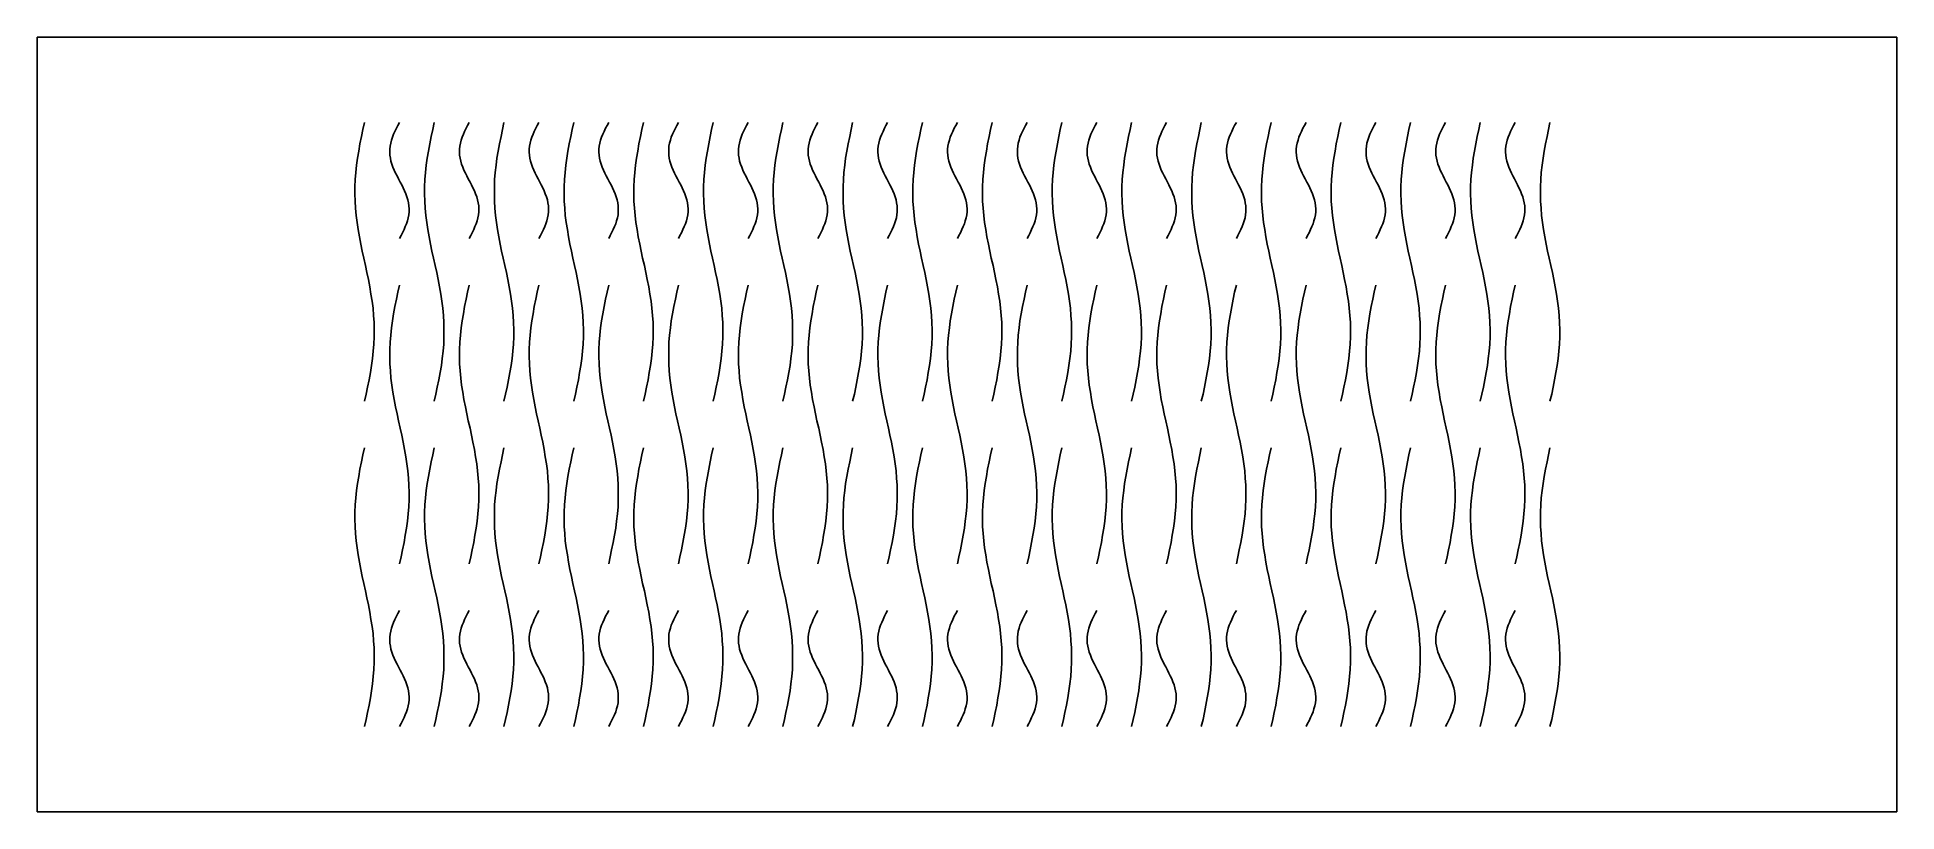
# Model space of a CAD drawing. Header units: millimetres. Extents: x 0 to 120, y 0 to 50.
import ezdxf

# ---------------------------------------------------------------- set-up
doc = ezdxf.new("R2010")
doc.units = ezdxf.units.MM
doc.layers.add('CUT', color=1, linetype='Continuous')

msp = doc.modelspace()

# ---------------------------------------------------------------- linework, layer by layer
at = {"layer": 'CUT'}
msp.add_lwpolyline([(120, 0), (120, 50), (0, 50), (0, 0), (120, 0)], close=True, dxfattribs=at)
for points in [[(21.12, 26.5), (21.23, 26.96), (21.32, 27.42), (21.42, 27.88), (21.5, 28.35), (21.58, 28.81), (21.64, 29.27), (21.69, 29.73), (21.73, 30.19), (21.75, 30.65), (21.75, 31.12), (21.74, 31.58), (21.71, 32.04), (21.67, 32.5), (21.61, 32.96), (21.54, 33.42), (21.46, 33.88), (21.37, 34.35), (21.28, 34.81), (21.18, 35.27), (21.07, 35.73), (20.97, 36.19), (20.88, 36.65), (20.79, 37.12), (20.71, 37.58), (20.64, 38.04), (20.58, 38.5), (20.54, 38.96), (20.51, 39.42), (20.5, 39.88), (20.5, 40.35), (20.52, 40.81), (20.56, 41.27), (20.61, 41.73), (20.67, 42.19), (20.75, 42.65), (20.83, 43.12), (20.93, 43.58), (21.02, 44.04), (21.12, 44.5)], [(23.38, 37), (23.48, 37.19), (23.57, 37.38), (23.67, 37.58), (23.75, 37.77), (23.83, 37.96), (23.89, 38.15), (23.94, 38.35), (23.98, 38.54), (24, 38.73), (24, 38.92), (23.99, 39.12), (23.96, 39.31), (23.92, 39.5), (23.86, 39.69), (23.79, 39.88), (23.71, 40.08), (23.62, 40.27), (23.53, 40.46), (23.43, 40.65), (23.32, 40.85), (23.22, 41.04), (23.13, 41.23), (23.04, 41.42), (22.96, 41.62), (22.89, 41.81), (22.83, 42), (22.79, 42.19), (22.76, 42.38), (22.75, 42.58), (22.75, 42.77), (22.77, 42.96), (22.81, 43.15), (22.86, 43.35), (22.92, 43.54), (23, 43.73), (23.08, 43.92), (23.18, 44.12), (23.27, 44.31), (23.38, 44.5)], [(25.62, 26.5), (25.73, 26.96), (25.82, 27.42), (25.92, 27.88), (26, 28.35), (26.08, 28.81), (26.14, 29.27), (26.19, 29.73), (26.23, 30.19), (26.25, 30.65), (26.25, 31.12), (26.24, 31.58), (26.21, 32.04), (26.17, 32.5), (26.11, 32.96), (26.04, 33.42), (25.96, 33.88), (25.87, 34.35), (25.78, 34.81), (25.68, 35.27), (25.57, 35.73), (25.47, 36.19), (25.38, 36.65), (25.29, 37.12), (25.21, 37.58), (25.14, 38.04), (25.08, 38.5), (25.04, 38.96), (25.01, 39.42), (25, 39.88), (25, 40.35), (25.02, 40.81), (25.06, 41.27), (25.11, 41.73), (25.17, 42.19), (25.25, 42.65), (25.33, 43.12), (25.43, 43.58), (25.52, 44.04), (25.62, 44.5)], [(27.88, 37), (27.98, 37.19), (28.07, 37.38), (28.17, 37.58), (28.25, 37.77), (28.33, 37.96), (28.39, 38.15), (28.44, 38.35), (28.48, 38.54), (28.5, 38.73), (28.5, 38.92), (28.49, 39.12), (28.46, 39.31), (28.42, 39.5), (28.36, 39.69), (28.29, 39.88), (28.21, 40.08), (28.12, 40.27), (28.03, 40.46), (27.93, 40.65), (27.82, 40.85), (27.72, 41.04), (27.63, 41.23), (27.54, 41.42), (27.46, 41.62), (27.39, 41.81), (27.33, 42), (27.29, 42.19), (27.26, 42.38), (27.25, 42.58), (27.25, 42.77), (27.27, 42.96), (27.31, 43.15), (27.36, 43.35), (27.42, 43.54), (27.5, 43.73), (27.58, 43.92), (27.68, 44.12), (27.77, 44.31), (27.88, 44.5)], [(30.12, 26.5), (30.23, 26.96), (30.32, 27.42), (30.42, 27.88), (30.5, 28.35), (30.58, 28.81), (30.64, 29.27), (30.69, 29.73), (30.73, 30.19), (30.75, 30.65), (30.75, 31.12), (30.74, 31.58), (30.71, 32.04), (30.67, 32.5), (30.61, 32.96), (30.54, 33.42), (30.46, 33.88), (30.37, 34.35), (30.28, 34.81), (30.18, 35.27), (30.07, 35.73), (29.97, 36.19), (29.88, 36.65), (29.79, 37.12), (29.71, 37.58), (29.64, 38.04), (29.58, 38.5), (29.54, 38.96), (29.51, 39.42), (29.5, 39.88), (29.5, 40.35), (29.52, 40.81), (29.56, 41.27), (29.61, 41.73), (29.67, 42.19), (29.75, 42.65), (29.83, 43.12), (29.93, 43.58), (30.02, 44.04), (30.12, 44.5)], [(32.38, 37), (32.48, 37.19), (32.57, 37.38), (32.67, 37.58), (32.75, 37.77), (32.83, 37.96), (32.89, 38.15), (32.94, 38.35), (32.98, 38.54), (33, 38.73), (33, 38.92), (32.99, 39.12), (32.96, 39.31), (32.92, 39.5), (32.86, 39.69), (32.79, 39.88), (32.71, 40.08), (32.62, 40.27), (32.53, 40.46), (32.43, 40.65), (32.32, 40.85), (32.22, 41.04), (32.13, 41.23), (32.04, 41.42), (31.96, 41.62), (31.89, 41.81), (31.83, 42), (31.79, 42.19), (31.76, 42.38), (31.75, 42.58), (31.75, 42.77), (31.77, 42.96), (31.81, 43.15), (31.86, 43.35), (31.92, 43.54), (32, 43.73), (32.08, 43.92), (32.18, 44.12), (32.27, 44.31), (32.38, 44.5)], [(34.62, 26.5), (34.73, 26.96), (34.82, 27.42), (34.92, 27.88), (35, 28.35), (35.08, 28.81), (35.14, 29.27), (35.19, 29.73), (35.23, 30.19), (35.25, 30.65), (35.25, 31.12), (35.24, 31.58), (35.21, 32.04), (35.17, 32.5), (35.11, 32.96), (35.04, 33.42), (34.96, 33.88), (34.87, 34.35), (34.78, 34.81), (34.68, 35.27), (34.57, 35.73), (34.47, 36.19), (34.38, 36.65), (34.29, 37.12), (34.21, 37.58), (34.14, 38.04), (34.08, 38.5), (34.04, 38.96), (34.01, 39.42), (34, 39.88), (34, 40.35), (34.02, 40.81), (34.06, 41.27), (34.11, 41.73), (34.17, 42.19), (34.25, 42.65), (34.33, 43.12), (34.43, 43.58), (34.52, 44.04), (34.62, 44.5)], [(36.88, 37), (36.98, 37.19), (37.07, 37.38), (37.17, 37.58), (37.25, 37.77), (37.33, 37.96), (37.39, 38.15), (37.44, 38.35), (37.48, 38.54), (37.5, 38.73), (37.5, 38.92), (37.49, 39.12), (37.46, 39.31), (37.42, 39.5), (37.36, 39.69), (37.29, 39.88), (37.21, 40.08), (37.12, 40.27), (37.03, 40.46), (36.93, 40.65), (36.82, 40.85), (36.72, 41.04), (36.63, 41.23), (36.54, 41.42), (36.46, 41.62), (36.39, 41.81), (36.33, 42), (36.29, 42.19), (36.26, 42.38), (36.25, 42.58), (36.25, 42.77), (36.27, 42.96), (36.31, 43.15), (36.36, 43.35), (36.42, 43.54), (36.5, 43.73), (36.58, 43.92), (36.68, 44.12), (36.77, 44.31), (36.88, 44.5)], [(39.12, 26.5), (39.23, 26.96), (39.32, 27.42), (39.42, 27.88), (39.5, 28.35), (39.58, 28.81), (39.64, 29.27), (39.69, 29.73), (39.73, 30.19), (39.75, 30.65), (39.75, 31.12), (39.74, 31.58), (39.71, 32.04), (39.67, 32.5), (39.61, 32.96), (39.54, 33.42), (39.46, 33.88), (39.37, 34.35), (39.28, 34.81), (39.18, 35.27), (39.07, 35.73), (38.97, 36.19), (38.88, 36.65), (38.79, 37.12), (38.71, 37.58), (38.64, 38.04), (38.58, 38.5), (38.54, 38.96), (38.51, 39.42), (38.5, 39.88), (38.5, 40.35), (38.52, 40.81), (38.56, 41.27), (38.61, 41.73), (38.67, 42.19), (38.75, 42.65), (38.83, 43.12), (38.93, 43.58), (39.02, 44.04), (39.12, 44.5)], [(41.38, 37), (41.48, 37.19), (41.57, 37.38), (41.67, 37.58), (41.75, 37.77), (41.83, 37.96), (41.89, 38.15), (41.94, 38.35), (41.98, 38.54), (42, 38.73), (42, 38.92), (41.99, 39.12), (41.96, 39.31), (41.92, 39.5), (41.86, 39.69), (41.79, 39.88), (41.71, 40.08), (41.62, 40.27), (41.53, 40.46), (41.43, 40.65), (41.32, 40.85), (41.22, 41.04), (41.13, 41.23), (41.04, 41.42), (40.96, 41.62), (40.89, 41.81), (40.83, 42), (40.79, 42.19), (40.76, 42.38), (40.75, 42.58), (40.75, 42.77), (40.77, 42.96), (40.81, 43.15), (40.86, 43.35), (40.92, 43.54), (41, 43.73), (41.08, 43.92), (41.18, 44.12), (41.27, 44.31), (41.38, 44.5)], [(43.62, 26.5), (43.73, 26.96), (43.82, 27.42), (43.92, 27.88), (44, 28.35), (44.08, 28.81), (44.14, 29.27), (44.19, 29.73), (44.23, 30.19), (44.25, 30.65), (44.25, 31.12), (44.24, 31.58), (44.21, 32.04), (44.17, 32.5), (44.11, 32.96), (44.04, 33.42), (43.96, 33.88), (43.87, 34.35), (43.78, 34.81), (43.68, 35.27), (43.57, 35.73), (43.47, 36.19), (43.38, 36.65), (43.29, 37.12), (43.21, 37.58), (43.14, 38.04), (43.08, 38.5), (43.04, 38.96), (43.01, 39.42), (43, 39.88), (43, 40.35), (43.02, 40.81), (43.06, 41.27), (43.11, 41.73), (43.17, 42.19), (43.25, 42.65), (43.33, 43.12), (43.43, 43.58), (43.52, 44.04), (43.62, 44.5)], [(45.88, 37), (45.98, 37.19), (46.07, 37.38), (46.17, 37.58), (46.25, 37.77), (46.33, 37.96), (46.39, 38.15), (46.44, 38.35), (46.48, 38.54), (46.5, 38.73), (46.5, 38.92), (46.49, 39.12), (46.46, 39.31), (46.42, 39.5), (46.36, 39.69), (46.29, 39.88), (46.21, 40.08), (46.12, 40.27), (46.03, 40.46), (45.93, 40.65), (45.82, 40.85), (45.72, 41.04), (45.63, 41.23), (45.54, 41.42), (45.46, 41.62), (45.39, 41.81), (45.33, 42), (45.29, 42.19), (45.26, 42.38), (45.25, 42.58), (45.25, 42.77), (45.27, 42.96), (45.31, 43.15), (45.36, 43.35), (45.42, 43.54), (45.5, 43.73), (45.58, 43.92), (45.68, 44.12), (45.77, 44.31), (45.88, 44.5)], [(48.12, 26.5), (48.23, 26.96), (48.32, 27.42), (48.42, 27.88), (48.5, 28.35), (48.58, 28.81), (48.64, 29.27), (48.69, 29.73), (48.73, 30.19), (48.75, 30.65), (48.75, 31.12), (48.74, 31.58), (48.71, 32.04), (48.67, 32.5), (48.61, 32.96), (48.54, 33.42), (48.46, 33.88), (48.37, 34.35), (48.28, 34.81), (48.18, 35.27), (48.07, 35.73), (47.97, 36.19), (47.88, 36.65), (47.79, 37.12), (47.71, 37.58), (47.64, 38.04), (47.58, 38.5), (47.54, 38.96), (47.51, 39.42), (47.5, 39.88), (47.5, 40.35), (47.52, 40.81), (47.56, 41.27), (47.61, 41.73), (47.67, 42.19), (47.75, 42.65), (47.83, 43.12), (47.93, 43.58), (48.02, 44.04), (48.12, 44.5)], [(50.38, 37), (50.48, 37.19), (50.57, 37.38), (50.67, 37.58), (50.75, 37.77), (50.83, 37.96), (50.89, 38.15), (50.94, 38.35), (50.98, 38.54), (51, 38.73), (51, 38.92), (50.99, 39.12), (50.96, 39.31), (50.92, 39.5), (50.86, 39.69), (50.79, 39.88), (50.71, 40.08), (50.62, 40.27), (50.53, 40.46), (50.43, 40.65), (50.32, 40.85), (50.22, 41.04), (50.13, 41.23), (50.04, 41.42), (49.96, 41.62), (49.89, 41.81), (49.83, 42), (49.79, 42.19), (49.76, 42.38), (49.75, 42.58), (49.75, 42.77), (49.77, 42.96), (49.81, 43.15), (49.86, 43.35), (49.92, 43.54), (50, 43.73), (50.08, 43.92), (50.18, 44.12), (50.27, 44.31), (50.38, 44.5)], [(52.62, 26.5), (52.73, 26.96), (52.82, 27.42), (52.92, 27.88), (53, 28.35), (53.08, 28.81), (53.14, 29.27), (53.19, 29.73), (53.23, 30.19), (53.25, 30.65), (53.25, 31.12), (53.24, 31.58), (53.21, 32.04), (53.17, 32.5), (53.11, 32.96), (53.04, 33.42), (52.96, 33.88), (52.87, 34.35), (52.78, 34.81), (52.68, 35.27), (52.57, 35.73), (52.47, 36.19), (52.38, 36.65), (52.29, 37.12), (52.21, 37.58), (52.14, 38.04), (52.08, 38.5), (52.04, 38.96), (52.01, 39.42), (52, 39.88), (52, 40.35), (52.02, 40.81), (52.06, 41.27), (52.11, 41.73), (52.17, 42.19), (52.25, 42.65), (52.33, 43.12), (52.43, 43.58), (52.52, 44.04), (52.62, 44.5)], [(54.88, 37), (54.98, 37.19), (55.07, 37.38), (55.17, 37.58), (55.25, 37.77), (55.33, 37.96), (55.39, 38.15), (55.44, 38.35), (55.48, 38.54), (55.5, 38.73), (55.5, 38.92), (55.49, 39.12), (55.46, 39.31), (55.42, 39.5), (55.36, 39.69), (55.29, 39.88), (55.21, 40.08), (55.12, 40.27), (55.03, 40.46), (54.93, 40.65), (54.82, 40.85), (54.72, 41.04), (54.63, 41.23), (54.54, 41.42), (54.46, 41.62), (54.39, 41.81), (54.33, 42), (54.29, 42.19), (54.26, 42.38), (54.25, 42.58), (54.25, 42.77), (54.27, 42.96), (54.31, 43.15), (54.36, 43.35), (54.42, 43.54), (54.5, 43.73), (54.58, 43.92), (54.68, 44.12), (54.77, 44.31), (54.88, 44.5)], [(57.12, 26.5), (57.23, 26.96), (57.32, 27.42), (57.42, 27.88), (57.5, 28.35), (57.58, 28.81), (57.64, 29.27), (57.69, 29.73), (57.73, 30.19), (57.75, 30.65), (57.75, 31.12), (57.74, 31.58), (57.71, 32.04), (57.67, 32.5), (57.61, 32.96), (57.54, 33.42), (57.46, 33.88), (57.37, 34.35), (57.28, 34.81), (57.18, 35.27), (57.07, 35.73), (56.97, 36.19), (56.88, 36.65), (56.79, 37.12), (56.71, 37.58), (56.64, 38.04), (56.58, 38.5), (56.54, 38.96), (56.51, 39.42), (56.5, 39.88), (56.5, 40.35), (56.52, 40.81), (56.56, 41.27), (56.61, 41.73), (56.67, 42.19), (56.75, 42.65), (56.83, 43.12), (56.93, 43.58), (57.02, 44.04), (57.12, 44.5)], [(59.38, 37), (59.48, 37.19), (59.57, 37.38), (59.67, 37.58), (59.75, 37.77), (59.83, 37.96), (59.89, 38.15), (59.94, 38.35), (59.98, 38.54), (60, 38.73), (60, 38.92), (59.99, 39.12), (59.96, 39.31), (59.92, 39.5), (59.86, 39.69), (59.79, 39.88), (59.71, 40.08), (59.62, 40.27), (59.53, 40.46), (59.43, 40.65), (59.32, 40.85), (59.22, 41.04), (59.13, 41.23), (59.04, 41.42), (58.96, 41.62), (58.89, 41.81), (58.83, 42), (58.79, 42.19), (58.76, 42.38), (58.75, 42.58), (58.75, 42.77), (58.77, 42.96), (58.81, 43.15), (58.86, 43.35), (58.92, 43.54), (59, 43.73), (59.08, 43.92), (59.18, 44.12), (59.27, 44.31), (59.38, 44.5)], [(61.62, 26.5), (61.73, 26.96), (61.82, 27.42), (61.92, 27.88), (62, 28.35), (62.08, 28.81), (62.14, 29.27), (62.19, 29.73), (62.23, 30.19), (62.25, 30.65), (62.25, 31.12), (62.24, 31.58), (62.21, 32.04), (62.17, 32.5), (62.11, 32.96), (62.04, 33.42), (61.96, 33.88), (61.87, 34.35), (61.78, 34.81), (61.68, 35.27), (61.57, 35.73), (61.47, 36.19), (61.38, 36.65), (61.29, 37.12), (61.21, 37.58), (61.14, 38.04), (61.08, 38.5), (61.04, 38.96), (61.01, 39.42), (61, 39.88), (61, 40.35), (61.02, 40.81), (61.06, 41.27), (61.11, 41.73), (61.17, 42.19), (61.25, 42.65), (61.33, 43.12), (61.43, 43.58), (61.52, 44.04), (61.62, 44.5)], [(63.88, 37), (63.98, 37.19), (64.07, 37.38), (64.17, 37.58), (64.25, 37.77), (64.33, 37.96), (64.39, 38.15), (64.44, 38.35), (64.48, 38.54), (64.5, 38.73), (64.5, 38.92), (64.49, 39.12), (64.46, 39.31), (64.42, 39.5), (64.36, 39.69), (64.29, 39.88), (64.21, 40.08), (64.12, 40.27), (64.03, 40.46), (63.93, 40.65), (63.82, 40.85), (63.72, 41.04), (63.63, 41.23), (63.54, 41.42), (63.46, 41.62), (63.39, 41.81), (63.33, 42), (63.29, 42.19), (63.26, 42.38), (63.25, 42.58), (63.25, 42.77), (63.27, 42.96), (63.31, 43.15), (63.36, 43.35), (63.42, 43.54), (63.5, 43.73), (63.58, 43.92), (63.68, 44.12), (63.77, 44.31), (63.88, 44.5)], [(66.12, 26.5), (66.23, 26.96), (66.32, 27.42), (66.42, 27.88), (66.5, 28.35), (66.58, 28.81), (66.64, 29.27), (66.69, 29.73), (66.73, 30.19), (66.75, 30.65), (66.75, 31.12), (66.74, 31.58), (66.71, 32.04), (66.67, 32.5), (66.61, 32.96), (66.54, 33.42), (66.46, 33.88), (66.37, 34.35), (66.28, 34.81), (66.18, 35.27), (66.07, 35.73), (65.97, 36.19), (65.88, 36.65), (65.79, 37.12), (65.71, 37.58), (65.64, 38.04), (65.58, 38.5), (65.54, 38.96), (65.51, 39.42), (65.5, 39.88), (65.5, 40.35), (65.52, 40.81), (65.56, 41.27), (65.61, 41.73), (65.67, 42.19), (65.75, 42.65), (65.83, 43.12), (65.93, 43.58), (66.02, 44.04), (66.12, 44.5)], [(68.38, 37), (68.48, 37.19), (68.57, 37.38), (68.67, 37.58), (68.75, 37.77), (68.83, 37.96), (68.89, 38.15), (68.94, 38.35), (68.98, 38.54), (69, 38.73), (69, 38.92), (68.99, 39.12), (68.96, 39.31), (68.92, 39.5), (68.86, 39.69), (68.79, 39.88), (68.71, 40.08), (68.62, 40.27), (68.53, 40.46), (68.43, 40.65), (68.32, 40.85), (68.22, 41.04), (68.13, 41.23), (68.04, 41.42), (67.96, 41.62), (67.89, 41.81), (67.83, 42), (67.79, 42.19), (67.76, 42.38), (67.75, 42.58), (67.75, 42.77), (67.77, 42.96), (67.81, 43.15), (67.86, 43.35), (67.92, 43.54), (68, 43.73), (68.08, 43.92), (68.18, 44.12), (68.27, 44.31), (68.38, 44.5)], [(70.62, 26.5), (70.73, 26.96), (70.82, 27.42), (70.92, 27.88), (71, 28.35), (71.08, 28.81), (71.14, 29.27), (71.19, 29.73), (71.23, 30.19), (71.25, 30.65), (71.25, 31.12), (71.24, 31.58), (71.21, 32.04), (71.17, 32.5), (71.11, 32.96), (71.04, 33.42), (70.96, 33.88), (70.87, 34.35), (70.78, 34.81), (70.68, 35.27), (70.57, 35.73), (70.47, 36.19), (70.38, 36.65), (70.29, 37.12), (70.21, 37.58), (70.14, 38.04), (70.08, 38.5), (70.04, 38.96), (70.01, 39.42), (70, 39.88), (70, 40.35), (70.02, 40.81), (70.06, 41.27), (70.11, 41.73), (70.17, 42.19), (70.25, 42.65), (70.33, 43.12), (70.43, 43.58), (70.52, 44.04), (70.62, 44.5)], [(72.88, 37), (72.98, 37.19), (73.07, 37.38), (73.17, 37.58), (73.25, 37.77), (73.33, 37.96), (73.39, 38.15), (73.44, 38.35), (73.48, 38.54), (73.5, 38.73), (73.5, 38.92), (73.49, 39.12), (73.46, 39.31), (73.42, 39.5), (73.36, 39.69), (73.29, 39.88), (73.21, 40.08), (73.12, 40.27), (73.03, 40.46), (72.93, 40.65), (72.82, 40.85), (72.72, 41.04), (72.63, 41.23), (72.54, 41.42), (72.46, 41.62), (72.39, 41.81), (72.33, 42), (72.29, 42.19), (72.26, 42.38), (72.25, 42.58), (72.25, 42.77), (72.27, 42.96), (72.31, 43.15), (72.36, 43.35), (72.42, 43.54), (72.5, 43.73), (72.58, 43.92), (72.68, 44.12), (72.77, 44.31), (72.88, 44.5)], [(75.12, 26.5), (75.23, 26.96), (75.32, 27.42), (75.42, 27.88), (75.5, 28.35), (75.58, 28.81), (75.64, 29.27), (75.69, 29.73), (75.73, 30.19), (75.75, 30.65), (75.75, 31.12), (75.74, 31.58), (75.71, 32.04), (75.67, 32.5), (75.61, 32.96), (75.54, 33.42), (75.46, 33.88), (75.37, 34.35), (75.28, 34.81), (75.18, 35.27), (75.07, 35.73), (74.97, 36.19), (74.88, 36.65), (74.79, 37.12), (74.71, 37.58), (74.64, 38.04), (74.58, 38.5), (74.54, 38.96), (74.51, 39.42), (74.5, 39.88), (74.5, 40.35), (74.52, 40.81), (74.56, 41.27), (74.61, 41.73), (74.67, 42.19), (74.75, 42.65), (74.83, 43.12), (74.93, 43.58), (75.02, 44.04), (75.12, 44.5)], [(77.38, 37), (77.48, 37.19), (77.57, 37.38), (77.67, 37.58), (77.75, 37.77), (77.83, 37.96), (77.89, 38.15), (77.94, 38.35), (77.98, 38.54), (78, 38.73), (78, 38.92), (77.99, 39.12), (77.96, 39.31), (77.92, 39.5), (77.86, 39.69), (77.79, 39.88), (77.71, 40.08), (77.62, 40.27), (77.53, 40.46), (77.43, 40.65), (77.32, 40.85), (77.22, 41.04), (77.13, 41.23), (77.04, 41.42), (76.96, 41.62), (76.89, 41.81), (76.83, 42), (76.79, 42.19), (76.76, 42.38), (76.75, 42.58), (76.75, 42.77), (76.77, 42.96), (76.81, 43.15), (76.86, 43.35), (76.92, 43.54), (77, 43.73), (77.08, 43.92), (77.18, 44.12), (77.27, 44.31), (77.38, 44.5)], [(79.62, 26.5), (79.73, 26.96), (79.82, 27.42), (79.92, 27.88), (80, 28.35), (80.08, 28.81), (80.14, 29.27), (80.19, 29.73), (80.23, 30.19), (80.25, 30.65), (80.25, 31.12), (80.24, 31.58), (80.21, 32.04), (80.17, 32.5), (80.11, 32.96), (80.04, 33.42), (79.96, 33.88), (79.87, 34.35), (79.78, 34.81), (79.68, 35.27), (79.57, 35.73), (79.47, 36.19), (79.38, 36.65), (79.29, 37.12), (79.21, 37.58), (79.14, 38.04), (79.08, 38.5), (79.04, 38.96), (79.01, 39.42), (79, 39.88), (79, 40.35), (79.02, 40.81), (79.06, 41.27), (79.11, 41.73), (79.17, 42.19), (79.25, 42.65), (79.33, 43.12), (79.43, 43.58), (79.52, 44.04), (79.62, 44.5)], [(81.88, 37), (81.98, 37.19), (82.07, 37.38), (82.17, 37.58), (82.25, 37.77), (82.33, 37.96), (82.39, 38.15), (82.44, 38.35), (82.48, 38.54), (82.5, 38.73), (82.5, 38.92), (82.49, 39.12), (82.46, 39.31), (82.42, 39.5), (82.36, 39.69), (82.29, 39.88), (82.21, 40.08), (82.12, 40.27), (82.03, 40.46), (81.93, 40.65), (81.82, 40.85), (81.72, 41.04), (81.63, 41.23), (81.54, 41.42), (81.46, 41.62), (81.39, 41.81), (81.33, 42), (81.29, 42.19), (81.26, 42.38), (81.25, 42.58), (81.25, 42.77), (81.27, 42.96), (81.31, 43.15), (81.36, 43.35), (81.42, 43.54), (81.5, 43.73), (81.58, 43.92), (81.68, 44.12), (81.77, 44.31), (81.88, 44.5)], [(84.12, 26.5), (84.23, 26.96), (84.32, 27.42), (84.42, 27.88), (84.5, 28.35), (84.58, 28.81), (84.64, 29.27), (84.69, 29.73), (84.73, 30.19), (84.75, 30.65), (84.75, 31.12), (84.74, 31.58), (84.71, 32.04), (84.67, 32.5), (84.61, 32.96), (84.54, 33.42), (84.46, 33.88), (84.37, 34.35), (84.28, 34.81), (84.18, 35.27), (84.07, 35.73), (83.97, 36.19), (83.88, 36.65), (83.79, 37.12), (83.71, 37.58), (83.64, 38.04), (83.58, 38.5), (83.54, 38.96), (83.51, 39.42), (83.5, 39.88), (83.5, 40.35), (83.52, 40.81), (83.56, 41.27), (83.61, 41.73), (83.67, 42.19), (83.75, 42.65), (83.83, 43.12), (83.93, 43.58), (84.02, 44.04), (84.12, 44.5)], [(86.38, 37), (86.48, 37.19), (86.57, 37.38), (86.67, 37.58), (86.75, 37.77), (86.83, 37.96), (86.89, 38.15), (86.94, 38.35), (86.98, 38.54), (87, 38.73), (87, 38.92), (86.99, 39.12), (86.96, 39.31), (86.92, 39.5), (86.86, 39.69), (86.79, 39.88), (86.71, 40.08), (86.62, 40.27), (86.53, 40.46), (86.43, 40.65), (86.32, 40.85), (86.22, 41.04), (86.13, 41.23), (86.04, 41.42), (85.96, 41.62), (85.89, 41.81), (85.83, 42), (85.79, 42.19), (85.76, 42.38), (85.75, 42.58), (85.75, 42.77), (85.77, 42.96), (85.81, 43.15), (85.86, 43.35), (85.92, 43.54), (86, 43.73), (86.08, 43.92), (86.18, 44.12), (86.27, 44.31), (86.38, 44.5)], [(88.62, 26.5), (88.73, 26.96), (88.82, 27.42), (88.92, 27.88), (89, 28.35), (89.08, 28.81), (89.14, 29.27), (89.19, 29.73), (89.23, 30.19), (89.25, 30.65), (89.25, 31.12), (89.24, 31.58), (89.21, 32.04), (89.17, 32.5), (89.11, 32.96), (89.04, 33.42), (88.96, 33.88), (88.87, 34.35), (88.78, 34.81), (88.68, 35.27), (88.57, 35.73), (88.47, 36.19), (88.38, 36.65), (88.29, 37.12), (88.21, 37.58), (88.14, 38.04), (88.08, 38.5), (88.04, 38.96), (88.01, 39.42), (88, 39.88), (88, 40.35), (88.02, 40.81), (88.06, 41.27), (88.11, 41.73), (88.17, 42.19), (88.25, 42.65), (88.33, 43.12), (88.43, 43.58), (88.52, 44.04), (88.62, 44.5)], [(90.88, 37), (90.98, 37.19), (91.07, 37.38), (91.17, 37.58), (91.25, 37.77), (91.33, 37.96), (91.39, 38.15), (91.44, 38.35), (91.48, 38.54), (91.5, 38.73), (91.5, 38.92), (91.49, 39.12), (91.46, 39.31), (91.42, 39.5), (91.36, 39.69), (91.29, 39.88), (91.21, 40.08), (91.12, 40.27), (91.03, 40.46), (90.93, 40.65), (90.82, 40.85), (90.72, 41.04), (90.63, 41.23), (90.54, 41.42), (90.46, 41.62), (90.39, 41.81), (90.33, 42), (90.29, 42.19), (90.26, 42.38), (90.25, 42.58), (90.25, 42.77), (90.27, 42.96), (90.31, 43.15), (90.36, 43.35), (90.42, 43.54), (90.5, 43.73), (90.58, 43.92), (90.68, 44.12), (90.77, 44.31), (90.88, 44.5)], [(93.12, 26.5), (93.23, 26.96), (93.32, 27.42), (93.42, 27.88), (93.5, 28.35), (93.58, 28.81), (93.64, 29.27), (93.69, 29.73), (93.73, 30.19), (93.75, 30.65), (93.75, 31.12), (93.74, 31.58), (93.71, 32.04), (93.67, 32.5), (93.61, 32.96), (93.54, 33.42), (93.46, 33.88), (93.37, 34.35), (93.28, 34.81), (93.18, 35.27), (93.07, 35.73), (92.97, 36.19), (92.88, 36.65), (92.79, 37.12), (92.71, 37.58), (92.64, 38.04), (92.58, 38.5), (92.54, 38.96), (92.51, 39.42), (92.5, 39.88), (92.5, 40.35), (92.52, 40.81), (92.56, 41.27), (92.61, 41.73), (92.67, 42.19), (92.75, 42.65), (92.83, 43.12), (92.93, 43.58), (93.02, 44.04), (93.12, 44.5)], [(95.38, 37), (95.48, 37.19), (95.57, 37.38), (95.67, 37.58), (95.75, 37.77), (95.83, 37.96), (95.89, 38.15), (95.94, 38.35), (95.98, 38.54), (96, 38.73), (96, 38.92), (95.99, 39.12), (95.96, 39.31), (95.92, 39.5), (95.86, 39.69), (95.79, 39.88), (95.71, 40.08), (95.62, 40.27), (95.53, 40.46), (95.43, 40.65), (95.32, 40.85), (95.22, 41.04), (95.13, 41.23), (95.04, 41.42), (94.96, 41.62), (94.89, 41.81), (94.83, 42), (94.79, 42.19), (94.76, 42.38), (94.75, 42.58), (94.75, 42.77), (94.77, 42.96), (94.81, 43.15), (94.86, 43.35), (94.92, 43.54), (95, 43.73), (95.08, 43.92), (95.18, 44.12), (95.27, 44.31), (95.38, 44.5)], [(97.62, 26.5), (97.73, 26.96), (97.82, 27.42), (97.92, 27.88), (98, 28.35), (98.08, 28.81), (98.14, 29.27), (98.19, 29.73), (98.23, 30.19), (98.25, 30.65), (98.25, 31.12), (98.24, 31.58), (98.21, 32.04), (98.17, 32.5), (98.11, 32.96), (98.04, 33.42), (97.96, 33.88), (97.87, 34.35), (97.78, 34.81), (97.68, 35.27), (97.57, 35.73), (97.47, 36.19), (97.38, 36.65), (97.29, 37.12), (97.21, 37.58), (97.14, 38.04), (97.08, 38.5), (97.04, 38.96), (97.01, 39.42), (97, 39.88), (97, 40.35), (97.02, 40.81), (97.06, 41.27), (97.11, 41.73), (97.17, 42.19), (97.25, 42.65), (97.33, 43.12), (97.43, 43.58), (97.52, 44.04), (97.62, 44.5)], [(23.38, 16), (23.48, 16.46), (23.57, 16.92), (23.67, 17.38), (23.75, 17.85), (23.83, 18.31), (23.89, 18.77), (23.94, 19.23), (23.98, 19.69), (24, 20.15), (24, 20.62), (23.99, 21.08), (23.96, 21.54), (23.92, 22), (23.86, 22.46), (23.79, 22.92), (23.71, 23.38), (23.62, 23.85), (23.53, 24.31), (23.43, 24.77), (23.32, 25.23), (23.22, 25.69), (23.13, 26.15), (23.04, 26.62), (22.96, 27.08), (22.89, 27.54), (22.83, 28), (22.79, 28.46), (22.76, 28.92), (22.75, 29.38), (22.75, 29.85), (22.77, 30.31), (22.81, 30.77), (22.86, 31.23), (22.92, 31.69), (23, 32.15), (23.08, 32.62), (23.18, 33.08), (23.27, 33.54), (23.38, 34)], [(27.88, 16), (27.98, 16.46), (28.07, 16.92), (28.17, 17.38), (28.25, 17.85), (28.33, 18.31), (28.39, 18.77), (28.44, 19.23), (28.48, 19.69), (28.5, 20.15), (28.5, 20.62), (28.49, 21.08), (28.46, 21.54), (28.42, 22), (28.36, 22.46), (28.29, 22.92), (28.21, 23.38), (28.12, 23.85), (28.03, 24.31), (27.93, 24.77), (27.82, 25.23), (27.72, 25.69), (27.63, 26.15), (27.54, 26.62), (27.46, 27.08), (27.39, 27.54), (27.33, 28), (27.29, 28.46), (27.26, 28.92), (27.25, 29.38), (27.25, 29.85), (27.27, 30.31), (27.31, 30.77), (27.36, 31.23), (27.42, 31.69), (27.5, 32.15), (27.58, 32.62), (27.68, 33.08), (27.77, 33.54), (27.88, 34)], [(32.38, 16), (32.48, 16.46), (32.57, 16.92), (32.67, 17.38), (32.75, 17.85), (32.83, 18.31), (32.89, 18.77), (32.94, 19.23), (32.98, 19.69), (33, 20.15), (33, 20.62), (32.99, 21.08), (32.96, 21.54), (32.92, 22), (32.86, 22.46), (32.79, 22.92), (32.71, 23.38), (32.62, 23.85), (32.53, 24.31), (32.43, 24.77), (32.32, 25.23), (32.22, 25.69), (32.13, 26.15), (32.04, 26.62), (31.96, 27.08), (31.89, 27.54), (31.83, 28), (31.79, 28.46), (31.76, 28.92), (31.75, 29.38), (31.75, 29.85), (31.77, 30.31), (31.81, 30.77), (31.86, 31.23), (31.92, 31.69), (32, 32.15), (32.08, 32.62), (32.18, 33.08), (32.27, 33.54), (32.38, 34)], [(36.88, 16), (36.98, 16.46), (37.07, 16.92), (37.17, 17.38), (37.25, 17.85), (37.33, 18.31), (37.39, 18.77), (37.44, 19.23), (37.48, 19.69), (37.5, 20.15), (37.5, 20.62), (37.49, 21.08), (37.46, 21.54), (37.42, 22), (37.36, 22.46), (37.29, 22.92), (37.21, 23.38), (37.12, 23.85), (37.03, 24.31), (36.93, 24.77), (36.82, 25.23), (36.72, 25.69), (36.63, 26.15), (36.54, 26.62), (36.46, 27.08), (36.39, 27.54), (36.33, 28), (36.29, 28.46), (36.26, 28.92), (36.25, 29.38), (36.25, 29.85), (36.27, 30.31), (36.31, 30.77), (36.36, 31.23), (36.42, 31.69), (36.5, 32.15), (36.58, 32.62), (36.68, 33.08), (36.77, 33.54), (36.88, 34)], [(41.38, 16), (41.48, 16.46), (41.57, 16.92), (41.67, 17.38), (41.75, 17.85), (41.83, 18.31), (41.89, 18.77), (41.94, 19.23), (41.98, 19.69), (42, 20.15), (42, 20.62), (41.99, 21.08), (41.96, 21.54), (41.92, 22), (41.86, 22.46), (41.79, 22.92), (41.71, 23.38), (41.62, 23.85), (41.53, 24.31), (41.43, 24.77), (41.32, 25.23), (41.22, 25.69), (41.13, 26.15), (41.04, 26.62), (40.96, 27.08), (40.89, 27.54), (40.83, 28), (40.79, 28.46), (40.76, 28.92), (40.75, 29.38), (40.75, 29.85), (40.77, 30.31), (40.81, 30.77), (40.86, 31.23), (40.92, 31.69), (41, 32.15), (41.08, 32.62), (41.18, 33.08), (41.27, 33.54), (41.38, 34)], [(45.88, 16), (45.98, 16.46), (46.07, 16.92), (46.17, 17.38), (46.25, 17.85), (46.33, 18.31), (46.39, 18.77), (46.44, 19.23), (46.48, 19.69), (46.5, 20.15), (46.5, 20.62), (46.49, 21.08), (46.46, 21.54), (46.42, 22), (46.36, 22.46), (46.29, 22.92), (46.21, 23.38), (46.12, 23.85), (46.03, 24.31), (45.93, 24.77), (45.82, 25.23), (45.72, 25.69), (45.63, 26.15), (45.54, 26.62), (45.46, 27.08), (45.39, 27.54), (45.33, 28), (45.29, 28.46), (45.26, 28.92), (45.25, 29.38), (45.25, 29.85), (45.27, 30.31), (45.31, 30.77), (45.36, 31.23), (45.42, 31.69), (45.5, 32.15), (45.58, 32.62), (45.68, 33.08), (45.77, 33.54), (45.88, 34)], [(50.38, 16), (50.48, 16.46), (50.57, 16.92), (50.67, 17.38), (50.75, 17.85), (50.83, 18.31), (50.89, 18.77), (50.94, 19.23), (50.98, 19.69), (51, 20.15), (51, 20.62), (50.99, 21.08), (50.96, 21.54), (50.92, 22), (50.86, 22.46), (50.79, 22.92), (50.71, 23.38), (50.62, 23.85), (50.53, 24.31), (50.43, 24.77), (50.32, 25.23), (50.22, 25.69), (50.13, 26.15), (50.04, 26.62), (49.96, 27.08), (49.89, 27.54), (49.83, 28), (49.79, 28.46), (49.76, 28.92), (49.75, 29.38), (49.75, 29.85), (49.77, 30.31), (49.81, 30.77), (49.86, 31.23), (49.92, 31.69), (50, 32.15), (50.08, 32.62), (50.18, 33.08), (50.27, 33.54), (50.38, 34)], [(54.88, 16), (54.98, 16.46), (55.07, 16.92), (55.17, 17.38), (55.25, 17.85), (55.33, 18.31), (55.39, 18.77), (55.44, 19.23), (55.48, 19.69), (55.5, 20.15), (55.5, 20.62), (55.49, 21.08), (55.46, 21.54), (55.42, 22), (55.36, 22.46), (55.29, 22.92), (55.21, 23.38), (55.12, 23.85), (55.03, 24.31), (54.93, 24.77), (54.82, 25.23), (54.72, 25.69), (54.63, 26.15), (54.54, 26.62), (54.46, 27.08), (54.39, 27.54), (54.33, 28), (54.29, 28.46), (54.26, 28.92), (54.25, 29.38), (54.25, 29.85), (54.27, 30.31), (54.31, 30.77), (54.36, 31.23), (54.42, 31.69), (54.5, 32.15), (54.58, 32.62), (54.68, 33.08), (54.77, 33.54), (54.88, 34)], [(59.38, 16), (59.48, 16.46), (59.57, 16.92), (59.67, 17.38), (59.75, 17.85), (59.83, 18.31), (59.89, 18.77), (59.94, 19.23), (59.98, 19.69), (60, 20.15), (60, 20.62), (59.99, 21.08), (59.96, 21.54), (59.92, 22), (59.86, 22.46), (59.79, 22.92), (59.71, 23.38), (59.62, 23.85), (59.53, 24.31), (59.43, 24.77), (59.32, 25.23), (59.22, 25.69), (59.13, 26.15), (59.04, 26.62), (58.96, 27.08), (58.89, 27.54), (58.83, 28), (58.79, 28.46), (58.76, 28.92), (58.75, 29.38), (58.75, 29.85), (58.77, 30.31), (58.81, 30.77), (58.86, 31.23), (58.92, 31.69), (59, 32.15), (59.08, 32.62), (59.18, 33.08), (59.27, 33.54), (59.38, 34)], [(63.88, 16), (63.98, 16.46), (64.07, 16.92), (64.17, 17.38), (64.25, 17.85), (64.33, 18.31), (64.39, 18.77), (64.44, 19.23), (64.48, 19.69), (64.5, 20.15), (64.5, 20.62), (64.49, 21.08), (64.46, 21.54), (64.42, 22), (64.36, 22.46), (64.29, 22.92), (64.21, 23.38), (64.12, 23.85), (64.03, 24.31), (63.93, 24.77), (63.82, 25.23), (63.72, 25.69), (63.63, 26.15), (63.54, 26.62), (63.46, 27.08), (63.39, 27.54), (63.33, 28), (63.29, 28.46), (63.26, 28.92), (63.25, 29.38), (63.25, 29.85), (63.27, 30.31), (63.31, 30.77), (63.36, 31.23), (63.42, 31.69), (63.5, 32.15), (63.58, 32.62), (63.68, 33.08), (63.77, 33.54), (63.88, 34)], [(68.38, 16), (68.48, 16.46), (68.57, 16.92), (68.67, 17.38), (68.75, 17.85), (68.83, 18.31), (68.89, 18.77), (68.94, 19.23), (68.98, 19.69), (69, 20.15), (69, 20.62), (68.99, 21.08), (68.96, 21.54), (68.92, 22), (68.86, 22.46), (68.79, 22.92), (68.71, 23.38), (68.62, 23.85), (68.53, 24.31), (68.43, 24.77), (68.32, 25.23), (68.22, 25.69), (68.13, 26.15), (68.04, 26.62), (67.96, 27.08), (67.89, 27.54), (67.83, 28), (67.79, 28.46), (67.76, 28.92), (67.75, 29.38), (67.75, 29.85), (67.77, 30.31), (67.81, 30.77), (67.86, 31.23), (67.92, 31.69), (68, 32.15), (68.08, 32.62), (68.18, 33.08), (68.27, 33.54), (68.38, 34)], [(72.88, 16), (72.98, 16.46), (73.07, 16.92), (73.17, 17.38), (73.25, 17.85), (73.33, 18.31), (73.39, 18.77), (73.44, 19.23), (73.48, 19.69), (73.5, 20.15), (73.5, 20.62), (73.49, 21.08), (73.46, 21.54), (73.42, 22), (73.36, 22.46), (73.29, 22.92), (73.21, 23.38), (73.12, 23.85), (73.03, 24.31), (72.93, 24.77), (72.82, 25.23), (72.72, 25.69), (72.63, 26.15), (72.54, 26.62), (72.46, 27.08), (72.39, 27.54), (72.33, 28), (72.29, 28.46), (72.26, 28.92), (72.25, 29.38), (72.25, 29.85), (72.27, 30.31), (72.31, 30.77), (72.36, 31.23), (72.42, 31.69), (72.5, 32.15), (72.58, 32.62), (72.68, 33.08), (72.77, 33.54), (72.88, 34)], [(77.38, 16), (77.48, 16.46), (77.57, 16.92), (77.67, 17.38), (77.75, 17.85), (77.83, 18.31), (77.89, 18.77), (77.94, 19.23), (77.98, 19.69), (78, 20.15), (78, 20.62), (77.99, 21.08), (77.96, 21.54), (77.92, 22), (77.86, 22.46), (77.79, 22.92), (77.71, 23.38), (77.62, 23.85), (77.53, 24.31), (77.43, 24.77), (77.32, 25.23), (77.22, 25.69), (77.13, 26.15), (77.04, 26.62), (76.96, 27.08), (76.89, 27.54), (76.83, 28), (76.79, 28.46), (76.76, 28.92), (76.75, 29.38), (76.75, 29.85), (76.77, 30.31), (76.81, 30.77), (76.86, 31.23), (76.92, 31.69), (77, 32.15), (77.08, 32.62), (77.18, 33.08), (77.27, 33.54), (77.38, 34)], [(81.88, 16), (81.98, 16.46), (82.07, 16.92), (82.17, 17.38), (82.25, 17.85), (82.33, 18.31), (82.39, 18.77), (82.44, 19.23), (82.48, 19.69), (82.5, 20.15), (82.5, 20.62), (82.49, 21.08), (82.46, 21.54), (82.42, 22), (82.36, 22.46), (82.29, 22.92), (82.21, 23.38), (82.12, 23.85), (82.03, 24.31), (81.93, 24.77), (81.82, 25.23), (81.72, 25.69), (81.63, 26.15), (81.54, 26.62), (81.46, 27.08), (81.39, 27.54), (81.33, 28), (81.29, 28.46), (81.26, 28.92), (81.25, 29.38), (81.25, 29.85), (81.27, 30.31), (81.31, 30.77), (81.36, 31.23), (81.42, 31.69), (81.5, 32.15), (81.58, 32.62), (81.68, 33.08), (81.77, 33.54), (81.88, 34)], [(86.38, 16), (86.48, 16.46), (86.57, 16.92), (86.67, 17.38), (86.75, 17.85), (86.83, 18.31), (86.89, 18.77), (86.94, 19.23), (86.98, 19.69), (87, 20.15), (87, 20.62), (86.99, 21.08), (86.96, 21.54), (86.92, 22), (86.86, 22.46), (86.79, 22.92), (86.71, 23.38), (86.62, 23.85), (86.53, 24.31), (86.43, 24.77), (86.32, 25.23), (86.22, 25.69), (86.13, 26.15), (86.04, 26.62), (85.96, 27.08), (85.89, 27.54), (85.83, 28), (85.79, 28.46), (85.76, 28.92), (85.75, 29.38), (85.75, 29.85), (85.77, 30.31), (85.81, 30.77), (85.86, 31.23), (85.92, 31.69), (86, 32.15), (86.08, 32.62), (86.18, 33.08), (86.27, 33.54), (86.38, 34)], [(90.88, 16), (90.98, 16.46), (91.07, 16.92), (91.17, 17.38), (91.25, 17.85), (91.33, 18.31), (91.39, 18.77), (91.44, 19.23), (91.48, 19.69), (91.5, 20.15), (91.5, 20.62), (91.49, 21.08), (91.46, 21.54), (91.42, 22), (91.36, 22.46), (91.29, 22.92), (91.21, 23.38), (91.12, 23.85), (91.03, 24.31), (90.93, 24.77), (90.82, 25.23), (90.72, 25.69), (90.63, 26.15), (90.54, 26.62), (90.46, 27.08), (90.39, 27.54), (90.33, 28), (90.29, 28.46), (90.26, 28.92), (90.25, 29.38), (90.25, 29.85), (90.27, 30.31), (90.31, 30.77), (90.36, 31.23), (90.42, 31.69), (90.5, 32.15), (90.58, 32.62), (90.68, 33.08), (90.77, 33.54), (90.88, 34)], [(95.38, 16), (95.48, 16.46), (95.57, 16.92), (95.67, 17.38), (95.75, 17.85), (95.83, 18.31), (95.89, 18.77), (95.94, 19.23), (95.98, 19.69), (96, 20.15), (96, 20.62), (95.99, 21.08), (95.96, 21.54), (95.92, 22), (95.86, 22.46), (95.79, 22.92), (95.71, 23.38), (95.62, 23.85), (95.53, 24.31), (95.43, 24.77), (95.32, 25.23), (95.22, 25.69), (95.13, 26.15), (95.04, 26.62), (94.96, 27.08), (94.89, 27.54), (94.83, 28), (94.79, 28.46), (94.76, 28.92), (94.75, 29.38), (94.75, 29.85), (94.77, 30.31), (94.81, 30.77), (94.86, 31.23), (94.92, 31.69), (95, 32.15), (95.08, 32.62), (95.18, 33.08), (95.27, 33.54), (95.38, 34)], [(21.12, 5.5), (21.23, 5.96), (21.32, 6.42), (21.42, 6.88), (21.5, 7.35), (21.58, 7.81), (21.64, 8.27), (21.69, 8.73), (21.73, 9.19), (21.75, 9.65), (21.75, 10.12), (21.74, 10.58), (21.71, 11.04), (21.67, 11.5), (21.61, 11.96), (21.54, 12.42), (21.46, 12.88), (21.37, 13.35), (21.28, 13.81), (21.18, 14.27), (21.07, 14.73), (20.97, 15.19), (20.88, 15.65), (20.79, 16.12), (20.71, 16.58), (20.64, 17.04), (20.58, 17.5), (20.54, 17.96), (20.51, 18.42), (20.5, 18.88), (20.5, 19.35), (20.52, 19.81), (20.56, 20.27), (20.61, 20.73), (20.67, 21.19), (20.75, 21.65), (20.83, 22.12), (20.93, 22.58), (21.02, 23.04), (21.12, 23.5)], [(25.62, 5.5), (25.73, 5.96), (25.82, 6.42), (25.92, 6.88), (26, 7.35), (26.08, 7.81), (26.14, 8.27), (26.19, 8.73), (26.23, 9.19), (26.25, 9.65), (26.25, 10.12), (26.24, 10.58), (26.21, 11.04), (26.17, 11.5), (26.11, 11.96), (26.04, 12.42), (25.96, 12.88), (25.87, 13.35), (25.78, 13.81), (25.68, 14.27), (25.57, 14.73), (25.47, 15.19), (25.38, 15.65), (25.29, 16.12), (25.21, 16.58), (25.14, 17.04), (25.08, 17.5), (25.04, 17.96), (25.01, 18.42), (25, 18.88), (25, 19.35), (25.02, 19.81), (25.06, 20.27), (25.11, 20.73), (25.17, 21.19), (25.25, 21.65), (25.33, 22.12), (25.43, 22.58), (25.52, 23.04), (25.62, 23.5)], [(30.12, 5.5), (30.23, 5.96), (30.32, 6.42), (30.42, 6.88), (30.5, 7.35), (30.58, 7.81), (30.64, 8.27), (30.69, 8.73), (30.73, 9.19), (30.75, 9.65), (30.75, 10.12), (30.74, 10.58), (30.71, 11.04), (30.67, 11.5), (30.61, 11.96), (30.54, 12.42), (30.46, 12.88), (30.37, 13.35), (30.28, 13.81), (30.18, 14.27), (30.07, 14.73), (29.97, 15.19), (29.88, 15.65), (29.79, 16.12), (29.71, 16.58), (29.64, 17.04), (29.58, 17.5), (29.54, 17.96), (29.51, 18.42), (29.5, 18.88), (29.5, 19.35), (29.52, 19.81), (29.56, 20.27), (29.61, 20.73), (29.67, 21.19), (29.75, 21.65), (29.83, 22.12), (29.93, 22.58), (30.02, 23.04), (30.12, 23.5)], [(34.62, 5.5), (34.73, 5.96), (34.82, 6.42), (34.92, 6.88), (35, 7.35), (35.08, 7.81), (35.14, 8.27), (35.19, 8.73), (35.23, 9.19), (35.25, 9.65), (35.25, 10.12), (35.24, 10.58), (35.21, 11.04), (35.17, 11.5), (35.11, 11.96), (35.04, 12.42), (34.96, 12.88), (34.87, 13.35), (34.78, 13.81), (34.68, 14.27), (34.57, 14.73), (34.47, 15.19), (34.38, 15.65), (34.29, 16.12), (34.21, 16.58), (34.14, 17.04), (34.08, 17.5), (34.04, 17.96), (34.01, 18.42), (34, 18.88), (34, 19.35), (34.02, 19.81), (34.06, 20.27), (34.11, 20.73), (34.17, 21.19), (34.25, 21.65), (34.33, 22.12), (34.43, 22.58), (34.52, 23.04), (34.62, 23.5)], [(39.12, 5.5), (39.23, 5.96), (39.32, 6.42), (39.42, 6.88), (39.5, 7.35), (39.58, 7.81), (39.64, 8.27), (39.69, 8.73), (39.73, 9.19), (39.75, 9.65), (39.75, 10.12), (39.74, 10.58), (39.71, 11.04), (39.67, 11.5), (39.61, 11.96), (39.54, 12.42), (39.46, 12.88), (39.37, 13.35), (39.28, 13.81), (39.18, 14.27), (39.07, 14.73), (38.97, 15.19), (38.88, 15.65), (38.79, 16.12), (38.71, 16.58), (38.64, 17.04), (38.58, 17.5), (38.54, 17.96), (38.51, 18.42), (38.5, 18.88), (38.5, 19.35), (38.52, 19.81), (38.56, 20.27), (38.61, 20.73), (38.67, 21.19), (38.75, 21.65), (38.83, 22.12), (38.93, 22.58), (39.02, 23.04), (39.12, 23.5)], [(43.62, 5.5), (43.73, 5.96), (43.82, 6.42), (43.92, 6.88), (44, 7.35), (44.08, 7.81), (44.14, 8.27), (44.19, 8.73), (44.23, 9.19), (44.25, 9.65), (44.25, 10.12), (44.24, 10.58), (44.21, 11.04), (44.17, 11.5), (44.11, 11.96), (44.04, 12.42), (43.96, 12.88), (43.87, 13.35), (43.78, 13.81), (43.68, 14.27), (43.57, 14.73), (43.47, 15.19), (43.38, 15.65), (43.29, 16.12), (43.21, 16.58), (43.14, 17.04), (43.08, 17.5), (43.04, 17.96), (43.01, 18.42), (43, 18.88), (43, 19.35), (43.02, 19.81), (43.06, 20.27), (43.11, 20.73), (43.17, 21.19), (43.25, 21.65), (43.33, 22.12), (43.43, 22.58), (43.52, 23.04), (43.62, 23.5)], [(48.12, 5.5), (48.23, 5.96), (48.32, 6.42), (48.42, 6.88), (48.5, 7.35), (48.58, 7.81), (48.64, 8.27), (48.69, 8.73), (48.73, 9.19), (48.75, 9.65), (48.75, 10.12), (48.74, 10.58), (48.71, 11.04), (48.67, 11.5), (48.61, 11.96), (48.54, 12.42), (48.46, 12.88), (48.37, 13.35), (48.28, 13.81), (48.18, 14.27), (48.07, 14.73), (47.97, 15.19), (47.88, 15.65), (47.79, 16.12), (47.71, 16.58), (47.64, 17.04), (47.58, 17.5), (47.54, 17.96), (47.51, 18.42), (47.5, 18.88), (47.5, 19.35), (47.52, 19.81), (47.56, 20.27), (47.61, 20.73), (47.67, 21.19), (47.75, 21.65), (47.83, 22.12), (47.93, 22.58), (48.02, 23.04), (48.12, 23.5)], [(52.62, 5.5), (52.73, 5.96), (52.82, 6.42), (52.92, 6.88), (53, 7.35), (53.08, 7.81), (53.14, 8.27), (53.19, 8.73), (53.23, 9.19), (53.25, 9.65), (53.25, 10.12), (53.24, 10.58), (53.21, 11.04), (53.17, 11.5), (53.11, 11.96), (53.04, 12.42), (52.96, 12.88), (52.87, 13.35), (52.78, 13.81), (52.68, 14.27), (52.57, 14.73), (52.47, 15.19), (52.38, 15.65), (52.29, 16.12), (52.21, 16.58), (52.14, 17.04), (52.08, 17.5), (52.04, 17.96), (52.01, 18.42), (52, 18.88), (52, 19.35), (52.02, 19.81), (52.06, 20.27), (52.11, 20.73), (52.17, 21.19), (52.25, 21.65), (52.33, 22.12), (52.43, 22.58), (52.52, 23.04), (52.62, 23.5)], [(57.12, 5.5), (57.23, 5.96), (57.32, 6.42), (57.42, 6.88), (57.5, 7.35), (57.58, 7.81), (57.64, 8.27), (57.69, 8.73), (57.73, 9.19), (57.75, 9.65), (57.75, 10.12), (57.74, 10.58), (57.71, 11.04), (57.67, 11.5), (57.61, 11.96), (57.54, 12.42), (57.46, 12.88), (57.37, 13.35), (57.28, 13.81), (57.18, 14.27), (57.07, 14.73), (56.97, 15.19), (56.88, 15.65), (56.79, 16.12), (56.71, 16.58), (56.64, 17.04), (56.58, 17.5), (56.54, 17.96), (56.51, 18.42), (56.5, 18.88), (56.5, 19.35), (56.52, 19.81), (56.56, 20.27), (56.61, 20.73), (56.67, 21.19), (56.75, 21.65), (56.83, 22.12), (56.93, 22.58), (57.02, 23.04), (57.12, 23.5)], [(61.62, 5.5), (61.73, 5.96), (61.82, 6.42), (61.92, 6.88), (62, 7.35), (62.08, 7.81), (62.14, 8.27), (62.19, 8.73), (62.23, 9.19), (62.25, 9.65), (62.25, 10.12), (62.24, 10.58), (62.21, 11.04), (62.17, 11.5), (62.11, 11.96), (62.04, 12.42), (61.96, 12.88), (61.87, 13.35), (61.78, 13.81), (61.68, 14.27), (61.57, 14.73), (61.47, 15.19), (61.38, 15.65), (61.29, 16.12), (61.21, 16.58), (61.14, 17.04), (61.08, 17.5), (61.04, 17.96), (61.01, 18.42), (61, 18.88), (61, 19.35), (61.02, 19.81), (61.06, 20.27), (61.11, 20.73), (61.17, 21.19), (61.25, 21.65), (61.33, 22.12), (61.43, 22.58), (61.52, 23.04), (61.62, 23.5)], [(66.12, 5.5), (66.23, 5.96), (66.32, 6.42), (66.42, 6.88), (66.5, 7.35), (66.58, 7.81), (66.64, 8.27), (66.69, 8.73), (66.73, 9.19), (66.75, 9.65), (66.75, 10.12), (66.74, 10.58), (66.71, 11.04), (66.67, 11.5), (66.61, 11.96), (66.54, 12.42), (66.46, 12.88), (66.37, 13.35), (66.28, 13.81), (66.18, 14.27), (66.07, 14.73), (65.97, 15.19), (65.88, 15.65), (65.79, 16.12), (65.71, 16.58), (65.64, 17.04), (65.58, 17.5), (65.54, 17.96), (65.51, 18.42), (65.5, 18.88), (65.5, 19.35), (65.52, 19.81), (65.56, 20.27), (65.61, 20.73), (65.67, 21.19), (65.75, 21.65), (65.83, 22.12), (65.93, 22.58), (66.02, 23.04), (66.12, 23.5)], [(70.62, 5.5), (70.73, 5.96), (70.82, 6.42), (70.92, 6.88), (71, 7.35), (71.08, 7.81), (71.14, 8.27), (71.19, 8.73), (71.23, 9.19), (71.25, 9.65), (71.25, 10.12), (71.24, 10.58), (71.21, 11.04), (71.17, 11.5), (71.11, 11.96), (71.04, 12.42), (70.96, 12.88), (70.87, 13.35), (70.78, 13.81), (70.68, 14.27), (70.57, 14.73), (70.47, 15.19), (70.38, 15.65), (70.29, 16.12), (70.21, 16.58), (70.14, 17.04), (70.08, 17.5), (70.04, 17.96), (70.01, 18.42), (70, 18.88), (70, 19.35), (70.02, 19.81), (70.06, 20.27), (70.11, 20.73), (70.17, 21.19), (70.25, 21.65), (70.33, 22.12), (70.43, 22.58), (70.52, 23.04), (70.62, 23.5)], [(75.12, 5.5), (75.23, 5.96), (75.32, 6.42), (75.42, 6.88), (75.5, 7.35), (75.58, 7.81), (75.64, 8.27), (75.69, 8.73), (75.73, 9.19), (75.75, 9.65), (75.75, 10.12), (75.74, 10.58), (75.71, 11.04), (75.67, 11.5), (75.61, 11.96), (75.54, 12.42), (75.46, 12.88), (75.37, 13.35), (75.28, 13.81), (75.18, 14.27), (75.07, 14.73), (74.97, 15.19), (74.88, 15.65), (74.79, 16.12), (74.71, 16.58), (74.64, 17.04), (74.58, 17.5), (74.54, 17.96), (74.51, 18.42), (74.5, 18.88), (74.5, 19.35), (74.52, 19.81), (74.56, 20.27), (74.61, 20.73), (74.67, 21.19), (74.75, 21.65), (74.83, 22.12), (74.93, 22.58), (75.02, 23.04), (75.12, 23.5)], [(79.62, 5.5), (79.73, 5.96), (79.82, 6.42), (79.92, 6.88), (80, 7.35), (80.08, 7.81), (80.14, 8.27), (80.19, 8.73), (80.23, 9.19), (80.25, 9.65), (80.25, 10.12), (80.24, 10.58), (80.21, 11.04), (80.17, 11.5), (80.11, 11.96), (80.04, 12.42), (79.96, 12.88), (79.87, 13.35), (79.78, 13.81), (79.68, 14.27), (79.57, 14.73), (79.47, 15.19), (79.38, 15.65), (79.29, 16.12), (79.21, 16.58), (79.14, 17.04), (79.08, 17.5), (79.04, 17.96), (79.01, 18.42), (79, 18.88), (79, 19.35), (79.02, 19.81), (79.06, 20.27), (79.11, 20.73), (79.17, 21.19), (79.25, 21.65), (79.33, 22.12), (79.43, 22.58), (79.52, 23.04), (79.62, 23.5)], [(84.12, 5.5), (84.23, 5.96), (84.32, 6.42), (84.42, 6.88), (84.5, 7.35), (84.58, 7.81), (84.64, 8.27), (84.69, 8.73), (84.73, 9.19), (84.75, 9.65), (84.75, 10.12), (84.74, 10.58), (84.71, 11.04), (84.67, 11.5), (84.61, 11.96), (84.54, 12.42), (84.46, 12.88), (84.37, 13.35), (84.28, 13.81), (84.18, 14.27), (84.07, 14.73), (83.97, 15.19), (83.88, 15.65), (83.79, 16.12), (83.71, 16.58), (83.64, 17.04), (83.58, 17.5), (83.54, 17.96), (83.51, 18.42), (83.5, 18.88), (83.5, 19.35), (83.52, 19.81), (83.56, 20.27), (83.61, 20.73), (83.67, 21.19), (83.75, 21.65), (83.83, 22.12), (83.93, 22.58), (84.02, 23.04), (84.12, 23.5)], [(88.62, 5.5), (88.73, 5.96), (88.82, 6.42), (88.92, 6.88), (89, 7.35), (89.08, 7.81), (89.14, 8.27), (89.19, 8.73), (89.23, 9.19), (89.25, 9.65), (89.25, 10.12), (89.24, 10.58), (89.21, 11.04), (89.17, 11.5), (89.11, 11.96), (89.04, 12.42), (88.96, 12.88), (88.87, 13.35), (88.78, 13.81), (88.68, 14.27), (88.57, 14.73), (88.47, 15.19), (88.38, 15.65), (88.29, 16.12), (88.21, 16.58), (88.14, 17.04), (88.08, 17.5), (88.04, 17.96), (88.01, 18.42), (88, 18.88), (88, 19.35), (88.02, 19.81), (88.06, 20.27), (88.11, 20.73), (88.17, 21.19), (88.25, 21.65), (88.33, 22.12), (88.43, 22.58), (88.52, 23.04), (88.62, 23.5)], [(93.12, 5.5), (93.23, 5.96), (93.32, 6.42), (93.42, 6.88), (93.5, 7.35), (93.58, 7.81), (93.64, 8.27), (93.69, 8.73), (93.73, 9.19), (93.75, 9.65), (93.75, 10.12), (93.74, 10.58), (93.71, 11.04), (93.67, 11.5), (93.61, 11.96), (93.54, 12.42), (93.46, 12.88), (93.37, 13.35), (93.28, 13.81), (93.18, 14.27), (93.07, 14.73), (92.97, 15.19), (92.88, 15.65), (92.79, 16.12), (92.71, 16.58), (92.64, 17.04), (92.58, 17.5), (92.54, 17.96), (92.51, 18.42), (92.5, 18.88), (92.5, 19.35), (92.52, 19.81), (92.56, 20.27), (92.61, 20.73), (92.67, 21.19), (92.75, 21.65), (92.83, 22.12), (92.93, 22.58), (93.02, 23.04), (93.12, 23.5)], [(97.62, 5.5), (97.73, 5.96), (97.82, 6.42), (97.92, 6.88), (98, 7.35), (98.08, 7.81), (98.14, 8.27), (98.19, 8.73), (98.23, 9.19), (98.25, 9.65), (98.25, 10.12), (98.24, 10.58), (98.21, 11.04), (98.17, 11.5), (98.11, 11.96), (98.04, 12.42), (97.96, 12.88), (97.87, 13.35), (97.78, 13.81), (97.68, 14.27), (97.57, 14.73), (97.47, 15.19), (97.38, 15.65), (97.29, 16.12), (97.21, 16.58), (97.14, 17.04), (97.08, 17.5), (97.04, 17.96), (97.01, 18.42), (97, 18.88), (97, 19.35), (97.02, 19.81), (97.06, 20.27), (97.11, 20.73), (97.17, 21.19), (97.25, 21.65), (97.33, 22.12), (97.43, 22.58), (97.52, 23.04), (97.62, 23.5)], [(23.38, 5.5), (23.48, 5.69), (23.57, 5.88), (23.67, 6.08), (23.75, 6.27), (23.83, 6.46), (23.89, 6.65), (23.94, 6.85), (23.98, 7.04), (24, 7.23), (24, 7.42), (23.99, 7.62), (23.96, 7.81), (23.92, 8), (23.86, 8.19), (23.79, 8.38), (23.71, 8.58), (23.62, 8.77), (23.53, 8.96), (23.43, 9.15), (23.32, 9.35), (23.22, 9.54), (23.13, 9.73), (23.04, 9.92), (22.96, 10.12), (22.89, 10.31), (22.83, 10.5), (22.79, 10.69), (22.76, 10.88), (22.75, 11.08), (22.75, 11.27), (22.77, 11.46), (22.81, 11.65), (22.86, 11.85), (22.92, 12.04), (23, 12.23), (23.08, 12.42), (23.18, 12.62), (23.27, 12.81), (23.38, 13)], [(27.88, 5.5), (27.98, 5.69), (28.07, 5.88), (28.17, 6.08), (28.25, 6.27), (28.33, 6.46), (28.39, 6.65), (28.44, 6.85), (28.48, 7.04), (28.5, 7.23), (28.5, 7.42), (28.49, 7.62), (28.46, 7.81), (28.42, 8), (28.36, 8.19), (28.29, 8.38), (28.21, 8.58), (28.12, 8.77), (28.03, 8.96), (27.93, 9.15), (27.82, 9.35), (27.72, 9.54), (27.63, 9.73), (27.54, 9.92), (27.46, 10.12), (27.39, 10.31), (27.33, 10.5), (27.29, 10.69), (27.26, 10.88), (27.25, 11.08), (27.25, 11.27), (27.27, 11.46), (27.31, 11.65), (27.36, 11.85), (27.42, 12.04), (27.5, 12.23), (27.58, 12.42), (27.68, 12.62), (27.77, 12.81), (27.88, 13)], [(32.38, 5.5), (32.48, 5.69), (32.57, 5.88), (32.67, 6.08), (32.75, 6.27), (32.83, 6.46), (32.89, 6.65), (32.94, 6.85), (32.98, 7.04), (33, 7.23), (33, 7.42), (32.99, 7.62), (32.96, 7.81), (32.92, 8), (32.86, 8.19), (32.79, 8.38), (32.71, 8.58), (32.62, 8.77), (32.53, 8.96), (32.43, 9.15), (32.32, 9.35), (32.22, 9.54), (32.13, 9.73), (32.04, 9.92), (31.96, 10.12), (31.89, 10.31), (31.83, 10.5), (31.79, 10.69), (31.76, 10.88), (31.75, 11.08), (31.75, 11.27), (31.77, 11.46), (31.81, 11.65), (31.86, 11.85), (31.92, 12.04), (32, 12.23), (32.08, 12.42), (32.18, 12.62), (32.27, 12.81), (32.38, 13)], [(36.88, 5.5), (36.98, 5.69), (37.07, 5.88), (37.17, 6.08), (37.25, 6.27), (37.33, 6.46), (37.39, 6.65), (37.44, 6.85), (37.48, 7.04), (37.5, 7.23), (37.5, 7.42), (37.49, 7.62), (37.46, 7.81), (37.42, 8), (37.36, 8.19), (37.29, 8.38), (37.21, 8.58), (37.12, 8.77), (37.03, 8.96), (36.93, 9.15), (36.82, 9.35), (36.72, 9.54), (36.63, 9.73), (36.54, 9.92), (36.46, 10.12), (36.39, 10.31), (36.33, 10.5), (36.29, 10.69), (36.26, 10.88), (36.25, 11.08), (36.25, 11.27), (36.27, 11.46), (36.31, 11.65), (36.36, 11.85), (36.42, 12.04), (36.5, 12.23), (36.58, 12.42), (36.68, 12.62), (36.77, 12.81), (36.88, 13)], [(41.38, 5.5), (41.48, 5.69), (41.57, 5.88), (41.67, 6.08), (41.75, 6.27), (41.83, 6.46), (41.89, 6.65), (41.94, 6.85), (41.98, 7.04), (42, 7.23), (42, 7.42), (41.99, 7.62), (41.96, 7.81), (41.92, 8), (41.86, 8.19), (41.79, 8.38), (41.71, 8.58), (41.62, 8.77), (41.53, 8.96), (41.43, 9.15), (41.32, 9.35), (41.22, 9.54), (41.13, 9.73), (41.04, 9.92), (40.96, 10.12), (40.89, 10.31), (40.83, 10.5), (40.79, 10.69), (40.76, 10.88), (40.75, 11.08), (40.75, 11.27), (40.77, 11.46), (40.81, 11.65), (40.86, 11.85), (40.92, 12.04), (41, 12.23), (41.08, 12.42), (41.18, 12.62), (41.27, 12.81), (41.38, 13)], [(45.88, 5.5), (45.98, 5.69), (46.07, 5.88), (46.17, 6.08), (46.25, 6.27), (46.33, 6.46), (46.39, 6.65), (46.44, 6.85), (46.48, 7.04), (46.5, 7.23), (46.5, 7.42), (46.49, 7.62), (46.46, 7.81), (46.42, 8), (46.36, 8.19), (46.29, 8.38), (46.21, 8.58), (46.12, 8.77), (46.03, 8.96), (45.93, 9.15), (45.82, 9.35), (45.72, 9.54), (45.63, 9.73), (45.54, 9.92), (45.46, 10.12), (45.39, 10.31), (45.33, 10.5), (45.29, 10.69), (45.26, 10.88), (45.25, 11.08), (45.25, 11.27), (45.27, 11.46), (45.31, 11.65), (45.36, 11.85), (45.42, 12.04), (45.5, 12.23), (45.58, 12.42), (45.68, 12.62), (45.77, 12.81), (45.88, 13)], [(50.38, 5.5), (50.48, 5.69), (50.57, 5.88), (50.67, 6.08), (50.75, 6.27), (50.83, 6.46), (50.89, 6.65), (50.94, 6.85), (50.98, 7.04), (51, 7.23), (51, 7.42), (50.99, 7.62), (50.96, 7.81), (50.92, 8), (50.86, 8.19), (50.79, 8.38), (50.71, 8.58), (50.62, 8.77), (50.53, 8.96), (50.43, 9.15), (50.32, 9.35), (50.22, 9.54), (50.13, 9.73), (50.04, 9.92), (49.96, 10.12), (49.89, 10.31), (49.83, 10.5), (49.79, 10.69), (49.76, 10.88), (49.75, 11.08), (49.75, 11.27), (49.77, 11.46), (49.81, 11.65), (49.86, 11.85), (49.92, 12.04), (50, 12.23), (50.08, 12.42), (50.18, 12.62), (50.27, 12.81), (50.38, 13)], [(54.88, 5.5), (54.98, 5.69), (55.07, 5.88), (55.17, 6.08), (55.25, 6.27), (55.33, 6.46), (55.39, 6.65), (55.44, 6.85), (55.48, 7.04), (55.5, 7.23), (55.5, 7.42), (55.49, 7.62), (55.46, 7.81), (55.42, 8), (55.36, 8.19), (55.29, 8.38), (55.21, 8.58), (55.12, 8.77), (55.03, 8.96), (54.93, 9.15), (54.82, 9.35), (54.72, 9.54), (54.63, 9.73), (54.54, 9.92), (54.46, 10.12), (54.39, 10.31), (54.33, 10.5), (54.29, 10.69), (54.26, 10.88), (54.25, 11.08), (54.25, 11.27), (54.27, 11.46), (54.31, 11.65), (54.36, 11.85), (54.42, 12.04), (54.5, 12.23), (54.58, 12.42), (54.68, 12.62), (54.77, 12.81), (54.88, 13)], [(59.38, 5.5), (59.48, 5.69), (59.57, 5.88), (59.67, 6.08), (59.75, 6.27), (59.83, 6.46), (59.89, 6.65), (59.94, 6.85), (59.98, 7.04), (60, 7.23), (60, 7.42), (59.99, 7.62), (59.96, 7.81), (59.92, 8), (59.86, 8.19), (59.79, 8.38), (59.71, 8.58), (59.62, 8.77), (59.53, 8.96), (59.43, 9.15), (59.32, 9.35), (59.22, 9.54), (59.13, 9.73), (59.04, 9.92), (58.96, 10.12), (58.89, 10.31), (58.83, 10.5), (58.79, 10.69), (58.76, 10.88), (58.75, 11.08), (58.75, 11.27), (58.77, 11.46), (58.81, 11.65), (58.86, 11.85), (58.92, 12.04), (59, 12.23), (59.08, 12.42), (59.18, 12.62), (59.27, 12.81), (59.38, 13)], [(63.88, 5.5), (63.98, 5.69), (64.07, 5.88), (64.17, 6.08), (64.25, 6.27), (64.33, 6.46), (64.39, 6.65), (64.44, 6.85), (64.48, 7.04), (64.5, 7.23), (64.5, 7.42), (64.49, 7.62), (64.46, 7.81), (64.42, 8), (64.36, 8.19), (64.29, 8.38), (64.21, 8.58), (64.12, 8.77), (64.03, 8.96), (63.93, 9.15), (63.82, 9.35), (63.72, 9.54), (63.63, 9.73), (63.54, 9.92), (63.46, 10.12), (63.39, 10.31), (63.33, 10.5), (63.29, 10.69), (63.26, 10.88), (63.25, 11.08), (63.25, 11.27), (63.27, 11.46), (63.31, 11.65), (63.36, 11.85), (63.42, 12.04), (63.5, 12.23), (63.58, 12.42), (63.68, 12.62), (63.77, 12.81), (63.88, 13)], [(68.38, 5.5), (68.48, 5.69), (68.57, 5.88), (68.67, 6.08), (68.75, 6.27), (68.83, 6.46), (68.89, 6.65), (68.94, 6.85), (68.98, 7.04), (69, 7.23), (69, 7.42), (68.99, 7.62), (68.96, 7.81), (68.92, 8), (68.86, 8.19), (68.79, 8.38), (68.71, 8.58), (68.62, 8.77), (68.53, 8.96), (68.43, 9.15), (68.32, 9.35), (68.22, 9.54), (68.13, 9.73), (68.04, 9.92), (67.96, 10.12), (67.89, 10.31), (67.83, 10.5), (67.79, 10.69), (67.76, 10.88), (67.75, 11.08), (67.75, 11.27), (67.77, 11.46), (67.81, 11.65), (67.86, 11.85), (67.92, 12.04), (68, 12.23), (68.08, 12.42), (68.18, 12.62), (68.27, 12.81), (68.38, 13)], [(72.88, 5.5), (72.98, 5.69), (73.07, 5.88), (73.17, 6.08), (73.25, 6.27), (73.33, 6.46), (73.39, 6.65), (73.44, 6.85), (73.48, 7.04), (73.5, 7.23), (73.5, 7.42), (73.49, 7.62), (73.46, 7.81), (73.42, 8), (73.36, 8.19), (73.29, 8.38), (73.21, 8.58), (73.12, 8.77), (73.03, 8.96), (72.93, 9.15), (72.82, 9.35), (72.72, 9.54), (72.63, 9.73), (72.54, 9.92), (72.46, 10.12), (72.39, 10.31), (72.33, 10.5), (72.29, 10.69), (72.26, 10.88), (72.25, 11.08), (72.25, 11.27), (72.27, 11.46), (72.31, 11.65), (72.36, 11.85), (72.42, 12.04), (72.5, 12.23), (72.58, 12.42), (72.68, 12.62), (72.77, 12.81), (72.88, 13)], [(77.38, 5.5), (77.48, 5.69), (77.57, 5.88), (77.67, 6.08), (77.75, 6.27), (77.83, 6.46), (77.89, 6.65), (77.94, 6.85), (77.98, 7.04), (78, 7.23), (78, 7.42), (77.99, 7.62), (77.96, 7.81), (77.92, 8), (77.86, 8.19), (77.79, 8.38), (77.71, 8.58), (77.62, 8.77), (77.53, 8.96), (77.43, 9.15), (77.32, 9.35), (77.22, 9.54), (77.13, 9.73), (77.04, 9.92), (76.96, 10.12), (76.89, 10.31), (76.83, 10.5), (76.79, 10.69), (76.76, 10.88), (76.75, 11.08), (76.75, 11.27), (76.77, 11.46), (76.81, 11.65), (76.86, 11.85), (76.92, 12.04), (77, 12.23), (77.08, 12.42), (77.18, 12.62), (77.27, 12.81), (77.38, 13)], [(81.88, 5.5), (81.98, 5.69), (82.07, 5.88), (82.17, 6.08), (82.25, 6.27), (82.33, 6.46), (82.39, 6.65), (82.44, 6.85), (82.48, 7.04), (82.5, 7.23), (82.5, 7.42), (82.49, 7.62), (82.46, 7.81), (82.42, 8), (82.36, 8.19), (82.29, 8.38), (82.21, 8.58), (82.12, 8.77), (82.03, 8.96), (81.93, 9.15), (81.82, 9.35), (81.72, 9.54), (81.63, 9.73), (81.54, 9.92), (81.46, 10.12), (81.39, 10.31), (81.33, 10.5), (81.29, 10.69), (81.26, 10.88), (81.25, 11.08), (81.25, 11.27), (81.27, 11.46), (81.31, 11.65), (81.36, 11.85), (81.42, 12.04), (81.5, 12.23), (81.58, 12.42), (81.68, 12.62), (81.77, 12.81), (81.88, 13)], [(86.38, 5.5), (86.48, 5.69), (86.57, 5.88), (86.67, 6.08), (86.75, 6.27), (86.83, 6.46), (86.89, 6.65), (86.94, 6.85), (86.98, 7.04), (87, 7.23), (87, 7.42), (86.99, 7.62), (86.96, 7.81), (86.92, 8), (86.86, 8.19), (86.79, 8.38), (86.71, 8.58), (86.62, 8.77), (86.53, 8.96), (86.43, 9.15), (86.32, 9.35), (86.22, 9.54), (86.13, 9.73), (86.04, 9.92), (85.96, 10.12), (85.89, 10.31), (85.83, 10.5), (85.79, 10.69), (85.76, 10.88), (85.75, 11.08), (85.75, 11.27), (85.77, 11.46), (85.81, 11.65), (85.86, 11.85), (85.92, 12.04), (86, 12.23), (86.08, 12.42), (86.18, 12.62), (86.27, 12.81), (86.38, 13)], [(90.88, 5.5), (90.98, 5.69), (91.07, 5.88), (91.17, 6.08), (91.25, 6.27), (91.33, 6.46), (91.39, 6.65), (91.44, 6.85), (91.48, 7.04), (91.5, 7.23), (91.5, 7.42), (91.49, 7.62), (91.46, 7.81), (91.42, 8), (91.36, 8.19), (91.29, 8.38), (91.21, 8.58), (91.12, 8.77), (91.03, 8.96), (90.93, 9.15), (90.82, 9.35), (90.72, 9.54), (90.63, 9.73), (90.54, 9.92), (90.46, 10.12), (90.39, 10.31), (90.33, 10.5), (90.29, 10.69), (90.26, 10.88), (90.25, 11.08), (90.25, 11.27), (90.27, 11.46), (90.31, 11.65), (90.36, 11.85), (90.42, 12.04), (90.5, 12.23), (90.58, 12.42), (90.68, 12.62), (90.77, 12.81), (90.88, 13)], [(95.38, 5.5), (95.48, 5.69), (95.57, 5.88), (95.67, 6.08), (95.75, 6.27), (95.83, 6.46), (95.89, 6.65), (95.94, 6.85), (95.98, 7.04), (96, 7.23), (96, 7.42), (95.99, 7.62), (95.96, 7.81), (95.92, 8), (95.86, 8.19), (95.79, 8.38), (95.71, 8.58), (95.62, 8.77), (95.53, 8.96), (95.43, 9.15), (95.32, 9.35), (95.22, 9.54), (95.13, 9.73), (95.04, 9.92), (94.96, 10.12), (94.89, 10.31), (94.83, 10.5), (94.79, 10.69), (94.76, 10.88), (94.75, 11.08), (94.75, 11.27), (94.77, 11.46), (94.81, 11.65), (94.86, 11.85), (94.92, 12.04), (95, 12.23), (95.08, 12.42), (95.18, 12.62), (95.27, 12.81), (95.38, 13)]]:
    msp.add_lwpolyline(points, dxfattribs=at)

doc.saveas('drawing.dxf')
